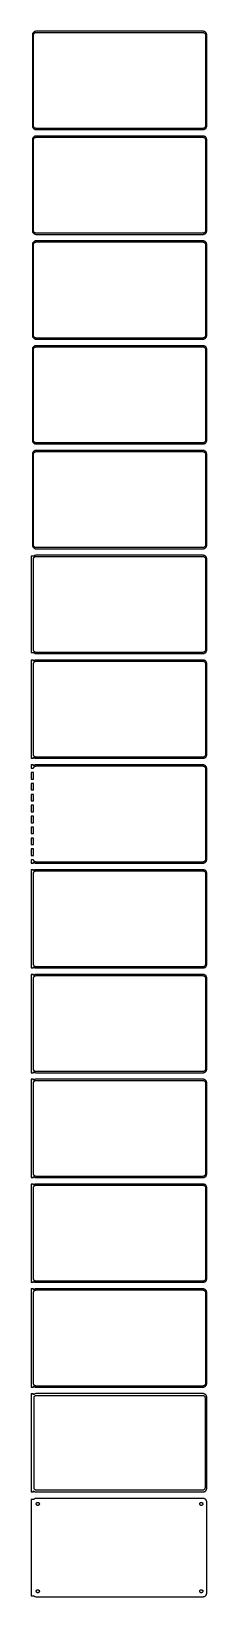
# Model space of a CAD drawing. Header units: metres. Extents: x -122 to 120, y 2093 to 4243.
import ezdxf

# ---------------------------------------------------------------- set-up
doc = ezdxf.new("R2010")
doc.units = ezdxf.units.M

msp = doc.modelspace()

# ---------------------------------------------------------------- linework, layer by layer
for p, q in [((-119.961, 4239.13), (-120, 4238.5)), ((-120, 4238.5), (-120, 4113.5)), ((-119.843, 4239.74), (-119.961, 4239.13)), ((-119.649, 4240.34), (-119.843, 4239.74)), ((-119.382, 4240.91), (-119.649, 4240.34)), ((-119.045, 4241.44), (-119.382, 4240.91)), ((-118.645, 4241.92), (-119.045, 4241.44)), ((-118.187, 4242.35), (-118.645, 4241.92)), ((-118.5, 4238), (-118.468, 4238.5)), ((-118.5, 4114), (-118.5, 4238)), ((-118.468, 4238.5), (-118.374, 4238.99)), ((-118.374, 4238.99), (-118.219, 4239.47)), ((-118.219, 4239.47), (-118.005, 4239.93)), ((-117.679, 4242.72), (-118.187, 4242.35)), ((-118.005, 4239.93), (-117.736, 4240.35)), ((-117.736, 4240.35), (-117.416, 4240.74)), ((-117.129, 4243.02), (-117.679, 4242.72)), ((-117.416, 4240.74), (-117.05, 4241.08)), ((-116.545, 4243.26), (-117.129, 4243.02)), ((-117.05, 4241.08), (-116.643, 4241.38)), ((-116.643, 4241.38), (-116.203, 4241.62)), ((-115.937, 4243.41), (-116.545, 4243.26)), ((-116.203, 4241.62), (-115.736, 4241.8)), ((-115.314, 4243.49), (-115.937, 4243.41)), ((-115.736, 4241.8), (-115.25, 4241.93)), ((115.314, 4243.49), (-115.314, 4243.49)), ((-115.25, 4241.93), (-114.751, 4241.99)), ((-114.751, 4241.99), (114.751, 4241.99)), ((114.751, 4241.99), (115.25, 4241.93)), ((115.25, 4241.93), (115.736, 4241.8)), ((115.937, 4243.41), (115.314, 4243.49)), ((115.736, 4241.8), (116.203, 4241.62)), ((116.545, 4243.26), (115.937, 4243.41)), ((116.203, 4241.62), (116.643, 4241.38)), ((117.129, 4243.02), (116.545, 4243.26)), ((116.643, 4241.38), (117.05, 4241.08)), ((117.05, 4241.08), (117.416, 4240.74)), ((117.679, 4242.72), (117.129, 4243.02)), ((117.416, 4240.74), (117.736, 4240.35)), ((118.187, 4242.35), (117.679, 4242.72)), ((117.736, 4240.35), (118.005, 4239.93)), ((118.005, 4239.93), (118.219, 4239.47)), ((118.645, 4241.92), (118.187, 4242.35)), ((118.219, 4239.47), (118.374, 4238.99)), ((118.374, 4238.99), (118.468, 4238.5)), ((118.468, 4238.5), (118.5, 4238)), ((118.5, 4238), (118.5, 4114)), ((119.045, 4241.44), (118.645, 4241.92)), ((119.382, 4240.91), (119.045, 4241.44)), ((119.649, 4240.34), (119.382, 4240.91)), ((119.843, 4239.74), (119.649, 4240.34)), ((119.961, 4239.13), (119.843, 4239.74)), ((120, 4238.5), (119.961, 4239.13)), ((120, 4113.5), (120, 4238.5)), ((-120, 4113.5), (-119.961, 4112.87)), ((-119.961, 4112.87), (-119.843, 4112.26)), ((-119.843, 4112.26), (-119.649, 4111.66)), ((-119.649, 4111.66), (-119.382, 4111.09)), ((-119.382, 4111.09), (-119.045, 4110.56)), ((-119.045, 4110.56), (-118.645, 4110.08)), ((-118.645, 4110.08), (-118.187, 4109.65)), ((-118.468, 4113.5), (-118.5, 4114)), ((-118.374, 4113.01), (-118.468, 4113.5)), ((-118.219, 4112.53), (-118.374, 4113.01)), ((-118.005, 4112.07), (-118.219, 4112.53)), ((-118.187, 4109.65), (-117.679, 4109.28)), ((-117.736, 4111.65), (-118.005, 4112.07)), ((-117.416, 4111.26), (-117.736, 4111.65)), ((-117.679, 4109.28), (-117.129, 4108.98)), ((-117.05, 4110.92), (-117.416, 4111.26)), ((-117.129, 4108.98), (-116.545, 4108.74)), ((-116.643, 4110.62), (-117.05, 4110.92)), ((-116.203, 4110.38), (-116.643, 4110.62)), ((-116.545, 4108.74), (-115.937, 4108.59)), ((-115.736, 4110.2), (-116.203, 4110.38)), ((-115.937, 4108.59), (-115.314, 4108.51)), ((-115.25, 4110.07), (-115.736, 4110.2)), ((-115.314, 4108.51), (115.314, 4108.51)), ((-114.751, 4110.01), (-115.25, 4110.07)), ((114.751, 4110.01), (-114.751, 4110.01)), ((115.25, 4110.07), (114.751, 4110.01)), ((115.736, 4110.2), (115.25, 4110.07)), ((115.314, 4108.51), (115.937, 4108.59)), ((116.203, 4110.38), (115.736, 4110.2)), ((115.937, 4108.59), (116.545, 4108.74)), ((116.643, 4110.62), (116.203, 4110.38)), ((116.545, 4108.74), (117.129, 4108.98)), ((117.05, 4110.92), (116.643, 4110.62)), ((117.416, 4111.26), (117.05, 4110.92)), ((117.129, 4108.98), (117.679, 4109.28)), ((117.736, 4111.65), (117.416, 4111.26)), ((117.679, 4109.28), (118.187, 4109.65)), ((118.005, 4112.07), (117.736, 4111.65)), ((118.219, 4112.53), (118.005, 4112.07)), ((118.187, 4109.65), (118.645, 4110.08)), ((118.374, 4113.01), (118.219, 4112.53)), ((118.468, 4113.5), (118.374, 4113.01)), ((118.5, 4114), (118.468, 4113.5)), ((118.645, 4110.08), (119.045, 4110.56)), ((119.045, 4110.56), (119.382, 4111.09)), ((119.382, 4111.09), (119.649, 4111.66)), ((119.649, 4111.66), (119.843, 4112.26)), ((119.843, 4112.26), (119.961, 4112.87)), ((119.961, 4112.87), (120, 4113.5)), ((-119.961, 4095.13), (-120, 4094.5)), ((-120, 4094.5), (-120, 3969.5)), ((-119.843, 4095.74), (-119.961, 4095.13)), ((-119.649, 4096.34), (-119.843, 4095.74)), ((-119.382, 4096.91), (-119.649, 4096.34)), ((-119.045, 4097.44), (-119.382, 4096.91)), ((-118.645, 4097.92), (-119.045, 4097.44)), ((-118.187, 4098.35), (-118.645, 4097.92)), ((-118.5, 4094), (-118.468, 4094.5)), ((-118.5, 3970), (-118.5, 4094)), ((-118.468, 4094.5), (-118.374, 4094.99)), ((-118.374, 4094.99), (-118.219, 4095.47)), ((-118.219, 4095.47), (-118.005, 4095.93)), ((-117.679, 4098.72), (-118.187, 4098.35)), ((-118.005, 4095.93), (-117.736, 4096.35)), ((-117.736, 4096.35), (-117.416, 4096.74)), ((-117.129, 4099.02), (-117.679, 4098.72)), ((-117.416, 4096.74), (-117.05, 4097.08)), ((-116.545, 4099.26), (-117.129, 4099.02)), ((-117.05, 4097.08), (-116.643, 4097.38)), ((-116.643, 4097.38), (-116.203, 4097.62)), ((-115.937, 4099.41), (-116.545, 4099.26)), ((-116.203, 4097.62), (-115.736, 4097.8)), ((-115.314, 4099.49), (-115.937, 4099.41)), ((-115.736, 4097.8), (-115.25, 4097.93)), ((115.314, 4099.49), (-115.314, 4099.49)), ((-115.25, 4097.93), (-114.751, 4097.99)), ((-114.751, 4097.99), (114.751, 4097.99)), ((114.751, 4097.99), (115.25, 4097.93)), ((115.25, 4097.93), (115.736, 4097.8)), ((115.937, 4099.41), (115.314, 4099.49)), ((115.736, 4097.8), (116.203, 4097.62)), ((116.545, 4099.26), (115.937, 4099.41)), ((116.203, 4097.62), (116.643, 4097.38)), ((117.129, 4099.02), (116.545, 4099.26)), ((116.643, 4097.38), (117.05, 4097.08)), ((117.05, 4097.08), (117.416, 4096.74)), ((117.679, 4098.72), (117.129, 4099.02)), ((117.416, 4096.74), (117.736, 4096.35)), ((118.187, 4098.35), (117.679, 4098.72)), ((117.736, 4096.35), (118.005, 4095.93)), ((118.005, 4095.93), (118.219, 4095.47)), ((118.645, 4097.92), (118.187, 4098.35)), ((118.219, 4095.47), (118.374, 4094.99)), ((118.374, 4094.99), (118.468, 4094.5)), ((118.468, 4094.5), (118.5, 4094)), ((118.5, 4094), (118.5, 3970)), ((119.045, 4097.44), (118.645, 4097.92)), ((119.382, 4096.91), (119.045, 4097.44)), ((119.649, 4096.34), (119.382, 4096.91)), ((119.843, 4095.74), (119.649, 4096.34)), ((119.961, 4095.13), (119.843, 4095.74)), ((120, 4094.5), (119.961, 4095.13)), ((120, 3969.5), (120, 4094.5)), ((-120, 3969.5), (-119.961, 3968.87)), ((-119.961, 3968.87), (-119.843, 3968.26)), ((-119.843, 3968.26), (-119.649, 3967.66)), ((-119.649, 3967.66), (-119.382, 3967.09)), ((-119.382, 3967.09), (-119.045, 3966.56)), ((-119.045, 3966.56), (-118.645, 3966.08)), ((-118.645, 3966.08), (-118.187, 3965.65)), ((-118.468, 3969.5), (-118.5, 3970)), ((-118.374, 3969.01), (-118.468, 3969.5)), ((-118.219, 3968.53), (-118.374, 3969.01)), ((-118.005, 3968.07), (-118.219, 3968.53)), ((-118.187, 3965.65), (-117.679, 3965.28)), ((-117.736, 3967.65), (-118.005, 3968.07)), ((-117.416, 3967.26), (-117.736, 3967.65)), ((-117.679, 3965.28), (-117.129, 3964.98)), ((-117.05, 3966.92), (-117.416, 3967.26)), ((-117.129, 3964.98), (-116.545, 3964.74)), ((-116.643, 3966.62), (-117.05, 3966.92)), ((-116.203, 3966.38), (-116.643, 3966.62)), ((-116.545, 3964.74), (-115.937, 3964.59)), ((-115.736, 3966.2), (-116.203, 3966.38)), ((-115.937, 3964.59), (-115.314, 3964.51)), ((-115.25, 3966.07), (-115.736, 3966.2)), ((-115.314, 3964.51), (115.314, 3964.51)), ((-114.751, 3966.01), (-115.25, 3966.07)), ((114.751, 3966.01), (-114.751, 3966.01)), ((115.25, 3966.07), (114.751, 3966.01)), ((115.736, 3966.2), (115.25, 3966.07)), ((115.314, 3964.51), (115.937, 3964.59)), ((116.203, 3966.38), (115.736, 3966.2)), ((115.937, 3964.59), (116.545, 3964.74)), ((116.643, 3966.62), (116.203, 3966.38)), ((116.545, 3964.74), (117.129, 3964.98)), ((117.05, 3966.92), (116.643, 3966.62)), ((117.416, 3967.26), (117.05, 3966.92)), ((117.129, 3964.98), (117.679, 3965.28)), ((117.736, 3967.65), (117.416, 3967.26)), ((117.679, 3965.28), (118.187, 3965.65)), ((118.005, 3968.07), (117.736, 3967.65)), ((118.219, 3968.53), (118.005, 3968.07)), ((118.187, 3965.65), (118.645, 3966.08)), ((118.374, 3969.01), (118.219, 3968.53)), ((118.468, 3969.5), (118.374, 3969.01)), ((118.5, 3970), (118.468, 3969.5)), ((118.645, 3966.08), (119.045, 3966.56)), ((119.045, 3966.56), (119.382, 3967.09)), ((119.382, 3967.09), (119.649, 3967.66)), ((119.649, 3967.66), (119.843, 3968.26)), ((119.843, 3968.26), (119.961, 3968.87)), ((119.961, 3968.87), (120, 3969.5)), ((-119.961, 3951.13), (-120, 3950.5)), ((-120, 3950.5), (-120, 3825.5)), ((-119.843, 3951.74), (-119.961, 3951.13)), ((-119.649, 3952.34), (-119.843, 3951.74)), ((-119.382, 3952.91), (-119.649, 3952.34)), ((-119.045, 3953.44), (-119.382, 3952.91)), ((-118.645, 3953.92), (-119.045, 3953.44)), ((-118.187, 3954.35), (-118.645, 3953.92)), ((-118.5, 3950), (-118.468, 3950.5)), ((-118.5, 3826), (-118.5, 3950)), ((-118.468, 3950.5), (-118.374, 3950.99)), ((-118.374, 3950.99), (-118.219, 3951.47)), ((-118.219, 3951.47), (-118.005, 3951.93)), ((-117.679, 3954.72), (-118.187, 3954.35)), ((-118.005, 3951.93), (-117.736, 3952.35)), ((-117.736, 3952.35), (-117.416, 3952.74)), ((-117.129, 3955.02), (-117.679, 3954.72)), ((-117.416, 3952.74), (-117.05, 3953.08)), ((-116.545, 3955.26), (-117.129, 3955.02)), ((-117.05, 3953.08), (-116.643, 3953.38)), ((-116.643, 3953.38), (-116.203, 3953.62)), ((-115.937, 3955.41), (-116.545, 3955.26)), ((-116.203, 3953.62), (-115.736, 3953.8)), ((-115.314, 3955.49), (-115.937, 3955.41)), ((-115.736, 3953.8), (-115.25, 3953.93)), ((115.314, 3955.49), (-115.314, 3955.49)), ((-115.25, 3953.93), (-114.751, 3953.99)), ((-114.751, 3953.99), (114.751, 3953.99)), ((114.751, 3953.99), (115.25, 3953.93)), ((115.25, 3953.93), (115.736, 3953.8)), ((115.937, 3955.41), (115.314, 3955.49)), ((115.736, 3953.8), (116.203, 3953.62)), ((116.545, 3955.26), (115.937, 3955.41)), ((116.203, 3953.62), (116.643, 3953.38)), ((117.129, 3955.02), (116.545, 3955.26)), ((116.643, 3953.38), (117.05, 3953.08)), ((117.05, 3953.08), (117.416, 3952.74)), ((117.679, 3954.72), (117.129, 3955.02)), ((117.416, 3952.74), (117.736, 3952.35)), ((118.187, 3954.35), (117.679, 3954.72)), ((117.736, 3952.35), (118.005, 3951.93)), ((118.005, 3951.93), (118.219, 3951.47)), ((118.645, 3953.92), (118.187, 3954.35)), ((118.219, 3951.47), (118.374, 3950.99)), ((118.374, 3950.99), (118.468, 3950.5)), ((118.468, 3950.5), (118.5, 3950)), ((118.5, 3950), (118.5, 3826)), ((119.045, 3953.44), (118.645, 3953.92)), ((119.382, 3952.91), (119.045, 3953.44)), ((119.649, 3952.34), (119.382, 3952.91)), ((119.843, 3951.74), (119.649, 3952.34)), ((119.961, 3951.13), (119.843, 3951.74)), ((120, 3950.5), (119.961, 3951.13)), ((120, 3825.5), (120, 3950.5)), ((-120, 3825.5), (-119.961, 3824.87)), ((-119.961, 3824.87), (-119.843, 3824.26)), ((-119.843, 3807.74), (-119.961, 3807.13)), ((-119.843, 3824.26), (-119.649, 3823.66)), ((-119.649, 3808.34), (-119.843, 3807.74)), ((-119.649, 3823.66), (-119.382, 3823.09)), ((-119.382, 3808.91), (-119.649, 3808.34)), ((-119.382, 3823.09), (-119.045, 3822.56)), ((-119.045, 3809.44), (-119.382, 3808.91)), ((-119.045, 3822.56), (-118.645, 3822.08)), ((-118.645, 3809.92), (-119.045, 3809.44)), ((-118.645, 3822.08), (-118.187, 3821.65)), ((-118.187, 3810.35), (-118.645, 3809.92)), ((-118.468, 3825.5), (-118.5, 3826)), ((-118.374, 3825.01), (-118.468, 3825.5)), ((-118.219, 3824.53), (-118.374, 3825.01)), ((-118.374, 3806.99), (-118.219, 3807.47)), ((-118.005, 3824.07), (-118.219, 3824.53)), ((-118.219, 3807.47), (-118.005, 3807.93)), ((-118.187, 3821.65), (-117.679, 3821.28)), ((-117.679, 3810.72), (-118.187, 3810.35)), ((-117.736, 3823.65), (-118.005, 3824.07)), ((-118.005, 3807.93), (-117.736, 3808.35)), ((-117.416, 3823.26), (-117.736, 3823.65)), ((-117.736, 3808.35), (-117.416, 3808.74)), ((-117.679, 3821.28), (-117.129, 3820.98)), ((-117.129, 3811.02), (-117.679, 3810.72)), ((-117.05, 3822.92), (-117.416, 3823.26)), ((-117.416, 3808.74), (-117.05, 3809.08)), ((-117.129, 3820.98), (-116.545, 3820.74)), ((-116.545, 3811.26), (-117.129, 3811.02)), ((-116.643, 3822.62), (-117.05, 3822.92)), ((-117.05, 3809.08), (-116.643, 3809.38)), ((-116.203, 3822.38), (-116.643, 3822.62)), ((-116.643, 3809.38), (-116.203, 3809.62)), ((-116.545, 3820.74), (-115.937, 3820.59)), ((-115.937, 3811.41), (-116.545, 3811.26)), ((-115.736, 3822.2), (-116.203, 3822.38)), ((-116.203, 3809.62), (-115.736, 3809.8)), ((-115.937, 3820.59), (-115.314, 3820.51)), ((-115.314, 3811.49), (-115.937, 3811.41)), ((-115.25, 3822.07), (-115.736, 3822.2)), ((-115.736, 3809.8), (-115.25, 3809.93)), ((-115.314, 3820.51), (115.314, 3820.51)), ((115.314, 3811.49), (-115.314, 3811.49)), ((-114.751, 3822.01), (-115.25, 3822.07)), ((-115.25, 3809.93), (-114.751, 3809.99)), ((114.751, 3822.01), (-114.751, 3822.01)), ((-114.751, 3809.99), (114.751, 3809.99)), ((115.25, 3822.07), (114.751, 3822.01)), ((114.751, 3809.99), (115.25, 3809.93)), ((115.736, 3822.2), (115.25, 3822.07)), ((115.25, 3809.93), (115.736, 3809.8)), ((115.314, 3820.51), (115.937, 3820.59)), ((115.937, 3811.41), (115.314, 3811.49)), ((116.203, 3822.38), (115.736, 3822.2)), ((115.736, 3809.8), (116.203, 3809.62)), ((115.937, 3820.59), (116.545, 3820.74)), ((116.545, 3811.26), (115.937, 3811.41)), ((116.643, 3822.62), (116.203, 3822.38)), ((116.203, 3809.62), (116.643, 3809.38)), ((116.545, 3820.74), (117.129, 3820.98)), ((117.129, 3811.02), (116.545, 3811.26)), ((117.05, 3822.92), (116.643, 3822.62)), ((116.643, 3809.38), (117.05, 3809.08)), ((117.416, 3823.26), (117.05, 3822.92)), ((117.05, 3809.08), (117.416, 3808.74)), ((117.129, 3820.98), (117.679, 3821.28)), ((117.679, 3810.72), (117.129, 3811.02)), ((117.736, 3823.65), (117.416, 3823.26)), ((117.416, 3808.74), (117.736, 3808.35)), ((117.679, 3821.28), (118.187, 3821.65)), ((118.187, 3810.35), (117.679, 3810.72)), ((118.005, 3824.07), (117.736, 3823.65)), ((117.736, 3808.35), (118.005, 3807.93)), ((118.219, 3824.53), (118.005, 3824.07)), ((118.005, 3807.93), (118.219, 3807.47)), ((118.187, 3821.65), (118.645, 3822.08)), ((118.645, 3809.92), (118.187, 3810.35)), ((118.374, 3825.01), (118.219, 3824.53)), ((118.219, 3807.47), (118.374, 3806.99)), ((118.468, 3825.5), (118.374, 3825.01)), ((118.5, 3826), (118.468, 3825.5)), ((118.645, 3822.08), (119.045, 3822.56)), ((119.045, 3809.44), (118.645, 3809.92)), ((119.045, 3822.56), (119.382, 3823.09)), ((119.382, 3808.91), (119.045, 3809.44)), ((119.382, 3823.09), (119.649, 3823.66)), ((119.649, 3808.34), (119.382, 3808.91)), ((119.649, 3823.66), (119.843, 3824.26)), ((119.843, 3807.74), (119.649, 3808.34)), ((119.843, 3824.26), (119.961, 3824.87)), ((119.961, 3807.13), (119.843, 3807.74)), ((119.961, 3824.87), (120, 3825.5)), ((-119.961, 3807.13), (-120, 3806.5)), ((-120, 3806.5), (-120, 3681.5)), ((-118.5, 3806), (-118.468, 3806.5)), ((-118.5, 3682), (-118.5, 3806)), ((-118.468, 3806.5), (-118.374, 3806.99)), ((118.374, 3806.99), (118.468, 3806.5)), ((118.468, 3806.5), (118.5, 3806)), ((118.5, 3806), (118.5, 3682)), ((120, 3806.5), (119.961, 3807.13)), ((120, 3681.5), (120, 3806.5)), ((-120, 3681.5), (-119.961, 3680.87)), ((-119.961, 3680.87), (-119.843, 3680.26)), ((-119.843, 3680.26), (-119.649, 3679.66)), ((-119.649, 3679.66), (-119.382, 3679.09)), ((-119.382, 3679.09), (-119.045, 3678.56)), ((-119.045, 3678.56), (-118.645, 3678.08)), ((-118.468, 3681.5), (-118.5, 3682)), ((-118.374, 3681.01), (-118.468, 3681.5)), ((-118.219, 3680.53), (-118.374, 3681.01)), ((-118.005, 3680.07), (-118.219, 3680.53)), ((-117.736, 3679.65), (-118.005, 3680.07)), ((-117.416, 3679.26), (-117.736, 3679.65)), ((-117.05, 3678.92), (-117.416, 3679.26)), ((-116.643, 3678.62), (-117.05, 3678.92)), ((-116.203, 3678.38), (-116.643, 3678.62)), ((-115.736, 3678.2), (-116.203, 3678.38)), ((-115.25, 3678.07), (-115.736, 3678.2)), ((115.736, 3678.2), (115.25, 3678.07)), ((116.203, 3678.38), (115.736, 3678.2)), ((116.643, 3678.62), (116.203, 3678.38)), ((117.05, 3678.92), (116.643, 3678.62)), ((117.416, 3679.26), (117.05, 3678.92)), ((117.736, 3679.65), (117.416, 3679.26)), ((118.005, 3680.07), (117.736, 3679.65)), ((118.219, 3680.53), (118.005, 3680.07)), ((118.374, 3681.01), (118.219, 3680.53)), ((118.468, 3681.5), (118.374, 3681.01)), ((118.5, 3682), (118.468, 3681.5)), ((118.645, 3678.08), (119.045, 3678.56)), ((119.045, 3678.56), (119.382, 3679.09)), ((119.382, 3679.09), (119.649, 3679.66)), ((119.649, 3679.66), (119.843, 3680.26)), ((119.843, 3680.26), (119.961, 3680.87)), ((119.961, 3680.87), (120, 3681.5)), ((-119.961, 3663.13), (-120, 3662.5)), ((-120, 3662.5), (-120, 3537.5)), ((-119.843, 3663.74), (-119.961, 3663.13)), ((-119.649, 3664.34), (-119.843, 3663.74)), ((-119.382, 3664.91), (-119.649, 3664.34)), ((-119.045, 3665.44), (-119.382, 3664.91)), ((-118.645, 3665.92), (-119.045, 3665.44)), ((-118.645, 3678.08), (-118.187, 3677.65)), ((-118.187, 3666.35), (-118.645, 3665.92)), ((-118.5, 3662), (-118.468, 3662.5)), ((-118.5, 3538), (-118.5, 3662)), ((-118.468, 3662.5), (-118.374, 3662.99)), ((-118.374, 3662.99), (-118.219, 3663.47)), ((-118.219, 3663.47), (-118.005, 3663.93)), ((-118.187, 3677.65), (-117.679, 3677.28)), ((-117.679, 3666.72), (-118.187, 3666.35)), ((-118.005, 3663.93), (-117.736, 3664.35)), ((-117.736, 3664.35), (-117.416, 3664.74)), ((-117.679, 3677.28), (-117.129, 3676.98)), ((-117.129, 3667.02), (-117.679, 3666.72)), ((-117.416, 3664.74), (-117.05, 3665.08)), ((-117.129, 3676.98), (-116.545, 3676.74)), ((-116.545, 3667.26), (-117.129, 3667.02)), ((-117.05, 3665.08), (-116.643, 3665.38)), ((-116.643, 3665.38), (-116.203, 3665.62)), ((-116.545, 3676.74), (-115.937, 3676.59)), ((-115.937, 3667.41), (-116.545, 3667.26)), ((-116.203, 3665.62), (-115.736, 3665.8)), ((-115.937, 3676.59), (-115.314, 3676.51)), ((-115.314, 3667.49), (-115.937, 3667.41)), ((-115.736, 3665.8), (-115.25, 3665.93)), ((-115.314, 3676.51), (115.314, 3676.51)), ((115.314, 3667.49), (-115.314, 3667.49)), ((-114.751, 3678.01), (-115.25, 3678.07)), ((-115.25, 3665.93), (-114.751, 3665.99)), ((114.751, 3678.01), (-114.751, 3678.01)), ((-114.751, 3665.99), (114.751, 3665.99)), ((115.25, 3678.07), (114.751, 3678.01)), ((114.751, 3665.99), (115.25, 3665.93)), ((115.25, 3665.93), (115.736, 3665.8)), ((115.314, 3676.51), (115.937, 3676.59)), ((115.937, 3667.41), (115.314, 3667.49)), ((115.736, 3665.8), (116.203, 3665.62)), ((115.937, 3676.59), (116.545, 3676.74)), ((116.545, 3667.26), (115.937, 3667.41)), ((116.203, 3665.62), (116.643, 3665.38)), ((116.545, 3676.74), (117.129, 3676.98)), ((117.129, 3667.02), (116.545, 3667.26)), ((116.643, 3665.38), (117.05, 3665.08)), ((117.05, 3665.08), (117.416, 3664.74)), ((117.129, 3676.98), (117.679, 3677.28)), ((117.679, 3666.72), (117.129, 3667.02)), ((117.416, 3664.74), (117.736, 3664.35)), ((117.679, 3677.28), (118.187, 3677.65)), ((118.187, 3666.35), (117.679, 3666.72)), ((117.736, 3664.35), (118.005, 3663.93)), ((118.005, 3663.93), (118.219, 3663.47)), ((118.187, 3677.65), (118.645, 3678.08)), ((118.645, 3665.92), (118.187, 3666.35)), ((118.219, 3663.47), (118.374, 3662.99)), ((118.374, 3662.99), (118.468, 3662.5)), ((118.468, 3662.5), (118.5, 3662)), ((118.5, 3662), (118.5, 3538)), ((119.045, 3665.44), (118.645, 3665.92)), ((119.382, 3664.91), (119.045, 3665.44)), ((119.649, 3664.34), (119.382, 3664.91)), ((119.843, 3663.74), (119.649, 3664.34)), ((119.961, 3663.13), (119.843, 3663.74)), ((120, 3662.5), (119.961, 3663.13)), ((120, 3537.5), (120, 3662.5)), ((-120, 3537.5), (-119.961, 3536.87)), ((-119.961, 3536.87), (-119.843, 3536.26)), ((-119.843, 3536.26), (-119.649, 3535.66)), ((-119.649, 3535.66), (-119.382, 3535.09)), ((-119.382, 3535.09), (-119.045, 3534.56)), ((-119.045, 3534.56), (-118.645, 3534.08)), ((-118.645, 3534.08), (-118.187, 3533.65)), ((-118.468, 3537.5), (-118.5, 3538)), ((-118.374, 3537.01), (-118.468, 3537.5)), ((-118.219, 3536.53), (-118.374, 3537.01)), ((-118.005, 3536.07), (-118.219, 3536.53)), ((-118.187, 3533.65), (-117.679, 3533.28)), ((-117.736, 3535.65), (-118.005, 3536.07)), ((-117.416, 3535.26), (-117.736, 3535.65)), ((-117.679, 3533.28), (-117.129, 3532.98)), ((-117.05, 3534.92), (-117.416, 3535.26)), ((-117.129, 3532.98), (-116.545, 3532.74)), ((-116.643, 3534.62), (-117.05, 3534.92)), ((-116.203, 3534.38), (-116.643, 3534.62)), ((-116.545, 3532.74), (-115.937, 3532.59)), ((-115.736, 3534.2), (-116.203, 3534.38)), ((-115.937, 3532.59), (-115.314, 3532.51)), ((-115.25, 3534.07), (-115.736, 3534.2)), ((-115.314, 3532.51), (115.314, 3532.51)), ((-114.751, 3534.01), (-115.25, 3534.07)), ((114.751, 3534.01), (-114.751, 3534.01)), ((115.25, 3534.07), (114.751, 3534.01)), ((115.736, 3534.2), (115.25, 3534.07)), ((115.314, 3532.51), (115.937, 3532.59)), ((116.203, 3534.38), (115.736, 3534.2)), ((115.937, 3532.59), (116.545, 3532.74)), ((116.643, 3534.62), (116.203, 3534.38)), ((116.545, 3532.74), (117.129, 3532.98)), ((117.05, 3534.92), (116.643, 3534.62)), ((117.416, 3535.26), (117.05, 3534.92)), ((117.129, 3532.98), (117.679, 3533.28)), ((117.736, 3535.65), (117.416, 3535.26)), ((117.679, 3533.28), (118.187, 3533.65)), ((118.005, 3536.07), (117.736, 3535.65)), ((118.219, 3536.53), (118.005, 3536.07)), ((118.187, 3533.65), (118.645, 3534.08)), ((118.374, 3537.01), (118.219, 3536.53)), ((118.468, 3537.5), (118.374, 3537.01)), ((118.5, 3538), (118.468, 3537.5)), ((118.645, 3534.08), (119.045, 3534.56)), ((119.045, 3534.56), (119.382, 3535.09)), ((119.382, 3535.09), (119.649, 3535.66)), ((119.649, 3535.66), (119.843, 3536.26)), ((119.843, 3536.26), (119.961, 3536.87)), ((119.961, 3536.87), (120, 3537.5)), ((-118.5, 3522.06), (-121.5, 3522.06)), ((-121.5, 3522.06), (-121.5, 3389.94)), ((-118.187, 3522.35), (-118.5, 3522.06)), ((-118.5, 3518), (-118.468, 3518.5)), ((-118.5, 3394), (-118.5, 3518)), ((-118.468, 3518.5), (-118.374, 3518.99)), ((-118.374, 3518.99), (-118.219, 3519.47)), ((-118.219, 3519.47), (-118.005, 3519.93)), ((-117.679, 3522.72), (-118.187, 3522.35)), ((-118.005, 3519.93), (-117.736, 3520.35)), ((-117.736, 3520.35), (-117.416, 3520.74)), ((-117.129, 3523.02), (-117.679, 3522.72)), ((-117.416, 3520.74), (-117.05, 3521.08)), ((-116.545, 3523.26), (-117.129, 3523.02)), ((-117.05, 3521.08), (-116.643, 3521.38)), ((-116.643, 3521.38), (-116.203, 3521.62)), ((-115.937, 3523.41), (-116.545, 3523.26)), ((-116.203, 3521.62), (-115.736, 3521.8)), ((-115.314, 3523.49), (-115.937, 3523.41)), ((-115.736, 3521.8), (-115.25, 3521.93)), ((115.314, 3523.49), (-115.314, 3523.49)), ((-115.25, 3521.93), (-114.751, 3521.99)), ((-114.751, 3521.99), (114.751, 3521.99)), ((114.751, 3521.99), (115.25, 3521.93)), ((115.25, 3521.93), (115.736, 3521.8)), ((115.937, 3523.41), (115.314, 3523.49)), ((115.736, 3521.8), (116.203, 3521.62)), ((116.545, 3523.26), (115.937, 3523.41)), ((116.203, 3521.62), (116.643, 3521.38)), ((117.129, 3523.02), (116.545, 3523.26)), ((116.643, 3521.38), (117.05, 3521.08)), ((117.05, 3521.08), (117.416, 3520.74)), ((117.679, 3522.72), (117.129, 3523.02)), ((117.416, 3520.74), (117.736, 3520.35)), ((118.187, 3522.35), (117.679, 3522.72)), ((117.736, 3520.35), (118.005, 3519.93)), ((118.005, 3519.93), (118.219, 3519.47)), ((118.645, 3521.92), (118.187, 3522.35)), ((118.219, 3519.47), (118.374, 3518.99)), ((118.374, 3518.99), (118.468, 3518.5)), ((118.468, 3518.5), (118.5, 3518)), ((118.5, 3518), (118.5, 3394)), ((119.045, 3521.44), (118.645, 3521.92)), ((119.382, 3520.91), (119.045, 3521.44)), ((119.649, 3520.34), (119.382, 3520.91)), ((119.843, 3519.74), (119.649, 3520.34)), ((119.961, 3519.13), (119.843, 3519.74)), ((120, 3518.5), (119.961, 3519.13)), ((120, 3393.5), (120, 3518.5)), ((-121.5, 3389.94), (-118.5, 3389.94)), ((-118.5, 3379.47), (-121.5, 3379.47)), ((-121.5, 3379.47), (-121.5, 3244.53)), ((-118.468, 3393.5), (-118.5, 3394)), ((-118.5, 3389.94), (-118.187, 3389.65)), ((-118.5, 3378.06), (-118.5, 3379.47)), ((-118.187, 3378.35), (-118.5, 3378.06)), ((-118.374, 3393.01), (-118.468, 3393.5)), ((-118.219, 3392.53), (-118.374, 3393.01)), ((-118.005, 3392.07), (-118.219, 3392.53)), ((-118.187, 3389.65), (-117.679, 3389.28)), ((-117.679, 3378.72), (-118.187, 3378.35)), ((-117.736, 3391.65), (-118.005, 3392.07)), ((-117.416, 3391.26), (-117.736, 3391.65)), ((-117.679, 3389.28), (-117.129, 3388.98)), ((-117.129, 3379.02), (-117.679, 3378.72)), ((-117.05, 3390.92), (-117.416, 3391.26)), ((-117.416, 3376.74), (-117.05, 3377.08)), ((-117.129, 3388.98), (-116.545, 3388.74)), ((-116.545, 3379.26), (-117.129, 3379.02)), ((-116.643, 3390.62), (-117.05, 3390.92)), ((-117.05, 3377.08), (-116.643, 3377.38)), ((-116.203, 3390.38), (-116.643, 3390.62)), ((-116.643, 3377.38), (-116.203, 3377.62)), ((-116.545, 3388.74), (-115.937, 3388.59)), ((-115.937, 3379.41), (-116.545, 3379.26)), ((-115.736, 3390.2), (-116.203, 3390.38)), ((-116.203, 3377.62), (-115.736, 3377.8)), ((-115.937, 3388.59), (-115.314, 3388.51)), ((-115.314, 3379.49), (-115.937, 3379.41)), ((-115.25, 3390.07), (-115.736, 3390.2)), ((-115.736, 3377.8), (-115.25, 3377.93)), ((-115.314, 3388.51), (115.314, 3388.51)), ((115.314, 3379.49), (-115.314, 3379.49)), ((-114.751, 3390.01), (-115.25, 3390.07)), ((-115.25, 3377.93), (-114.751, 3377.99)), ((114.751, 3390.01), (-114.751, 3390.01)), ((-114.751, 3377.99), (114.751, 3377.99)), ((115.25, 3390.07), (114.751, 3390.01)), ((114.751, 3377.99), (115.25, 3377.93)), ((115.736, 3390.2), (115.25, 3390.07)), ((115.25, 3377.93), (115.736, 3377.8)), ((115.314, 3388.51), (115.937, 3388.59)), ((115.937, 3379.41), (115.314, 3379.49)), ((116.203, 3390.38), (115.736, 3390.2)), ((115.736, 3377.8), (116.203, 3377.62)), ((115.937, 3388.59), (116.545, 3388.74)), ((116.545, 3379.26), (115.937, 3379.41)), ((116.643, 3390.62), (116.203, 3390.38)), ((116.203, 3377.62), (116.643, 3377.38)), ((116.545, 3388.74), (117.129, 3388.98)), ((117.129, 3379.02), (116.545, 3379.26)), ((117.05, 3390.92), (116.643, 3390.62)), ((116.643, 3377.38), (117.05, 3377.08)), ((117.416, 3391.26), (117.05, 3390.92)), ((117.05, 3377.08), (117.416, 3376.74)), ((117.129, 3388.98), (117.679, 3389.28)), ((117.679, 3378.72), (117.129, 3379.02)), ((117.736, 3391.65), (117.416, 3391.26)), ((117.679, 3389.28), (118.187, 3389.65)), ((118.187, 3378.35), (117.679, 3378.72)), ((118.005, 3392.07), (117.736, 3391.65)), ((118.219, 3392.53), (118.005, 3392.07)), ((118.187, 3389.65), (118.645, 3390.08)), ((118.645, 3377.92), (118.187, 3378.35)), ((118.374, 3393.01), (118.219, 3392.53)), ((118.468, 3393.5), (118.374, 3393.01)), ((118.5, 3394), (118.468, 3393.5)), ((118.645, 3390.08), (119.045, 3390.56)), ((119.045, 3377.44), (118.645, 3377.92)), ((119.045, 3390.56), (119.382, 3391.09)), ((119.382, 3376.91), (119.045, 3377.44)), ((119.382, 3391.09), (119.649, 3391.66)), ((119.649, 3391.66), (119.843, 3392.26)), ((119.843, 3392.26), (119.961, 3392.87)), ((119.961, 3392.87), (120, 3393.5)), ((-118.5, 3374), (-118.468, 3374.5)), ((-118.5, 3250), (-118.5, 3374)), ((-118.468, 3374.5), (-118.374, 3374.99)), ((-118.374, 3374.99), (-118.219, 3375.47)), ((-118.219, 3375.47), (-118.005, 3375.93)), ((-118.005, 3375.93), (-117.736, 3376.35)), ((-117.736, 3376.35), (-117.416, 3376.74)), ((117.416, 3376.74), (117.736, 3376.35)), ((117.736, 3376.35), (118.005, 3375.93)), ((118.005, 3375.93), (118.219, 3375.47)), ((118.219, 3375.47), (118.374, 3374.99)), ((118.374, 3374.99), (118.468, 3374.5)), ((118.468, 3374.5), (118.5, 3374)), ((118.5, 3374), (118.5, 3250)), ((119.649, 3376.34), (119.382, 3376.91)), ((119.843, 3375.74), (119.649, 3376.34)), ((119.961, 3375.13), (119.843, 3375.74)), ((120, 3374.5), (119.961, 3375.13)), ((120, 3249.5), (120, 3374.5)), ((-118.468, 3249.5), (-118.5, 3250)), ((-118.374, 3249.01), (-118.468, 3249.5)), ((-118.219, 3248.53), (-118.374, 3249.01)), ((-118.005, 3248.07), (-118.219, 3248.53)), ((-117.736, 3247.65), (-118.005, 3248.07)), ((118.005, 3248.07), (117.736, 3247.65)), ((118.219, 3248.53), (118.005, 3248.07)), ((118.374, 3249.01), (118.219, 3248.53)), ((118.468, 3249.5), (118.374, 3249.01)), ((118.5, 3250), (118.468, 3249.5)), ((119.649, 3247.66), (119.843, 3248.26)), ((119.843, 3248.26), (119.961, 3248.87)), ((119.961, 3248.87), (120, 3249.5)), ((-121.5, 3244.53), (-118.5, 3244.53)), ((-118.5, 3235.49), (-121.5, 3235.49)), ((-121.5, 3235.49), (-121.5, 3230.99)), ((-121.5, 3230.99), (-118.374, 3230.99)), ((-118.5, 3244.53), (-118.5, 3245.94)), ((-118.5, 3245.94), (-118.187, 3245.65)), ((-118.5, 3234.06), (-118.5, 3235.49)), ((-118.187, 3234.35), (-118.5, 3234.06)), ((-118.374, 3230.99), (-118.219, 3231.47)), ((-118.374, 3230.99), (-118.374, 3230.99)), ((-118.219, 3231.47), (-118.005, 3231.93)), ((-118.187, 3245.65), (-117.679, 3245.28)), ((-117.679, 3234.72), (-118.187, 3234.35)), ((-118.005, 3231.93), (-117.736, 3232.35)), ((-117.416, 3247.26), (-117.736, 3247.65)), ((-117.736, 3232.35), (-117.416, 3232.74)), ((-117.679, 3245.28), (-117.129, 3244.98)), ((-117.129, 3235.02), (-117.679, 3234.72)), ((-117.05, 3246.92), (-117.416, 3247.26)), ((-117.416, 3232.74), (-117.05, 3233.08)), ((-117.129, 3244.98), (-116.545, 3244.74)), ((-116.545, 3235.26), (-117.129, 3235.02)), ((-116.643, 3246.62), (-117.05, 3246.92)), ((-117.05, 3233.08), (-116.643, 3233.38)), ((-116.203, 3246.38), (-116.643, 3246.62)), ((-116.643, 3233.38), (-116.203, 3233.62)), ((-116.545, 3244.74), (-115.937, 3244.59)), ((-115.937, 3235.41), (-116.545, 3235.26)), ((-115.736, 3246.2), (-116.203, 3246.38)), ((-116.203, 3233.62), (-115.736, 3233.8)), ((-115.937, 3244.59), (-115.314, 3244.51)), ((-115.314, 3235.49), (-115.937, 3235.41)), ((-115.25, 3246.07), (-115.736, 3246.2)), ((-115.736, 3233.8), (-115.25, 3233.93)), ((-115.314, 3244.51), (115.314, 3244.51)), ((115.314, 3235.49), (-115.314, 3235.49)), ((-114.751, 3246.01), (-115.25, 3246.07)), ((-115.25, 3233.93), (-114.751, 3233.99)), ((114.751, 3246.01), (-114.751, 3246.01)), ((-114.751, 3233.99), (114.751, 3233.99)), ((115.25, 3246.07), (114.751, 3246.01)), ((114.751, 3233.99), (115.25, 3233.93)), ((115.736, 3246.2), (115.25, 3246.07)), ((115.25, 3233.93), (115.736, 3233.8)), ((115.314, 3244.51), (115.937, 3244.59)), ((115.937, 3235.41), (115.314, 3235.49)), ((116.203, 3246.38), (115.736, 3246.2)), ((115.736, 3233.8), (116.203, 3233.62)), ((115.937, 3244.59), (116.545, 3244.74)), ((116.545, 3235.26), (115.937, 3235.41)), ((116.643, 3246.62), (116.203, 3246.38)), ((116.203, 3233.62), (116.643, 3233.38)), ((116.545, 3244.74), (117.129, 3244.98)), ((117.129, 3235.02), (116.545, 3235.26)), ((117.05, 3246.92), (116.643, 3246.62)), ((116.643, 3233.38), (117.05, 3233.08)), ((117.416, 3247.26), (117.05, 3246.92)), ((117.05, 3233.08), (117.416, 3232.74)), ((117.129, 3244.98), (117.679, 3245.28)), ((117.679, 3234.72), (117.129, 3235.02)), ((117.736, 3247.65), (117.416, 3247.26)), ((117.416, 3232.74), (117.736, 3232.35)), ((117.679, 3245.28), (118.187, 3245.65)), ((118.187, 3234.35), (117.679, 3234.72)), ((117.736, 3232.35), (118.005, 3231.93)), ((118.005, 3231.93), (118.219, 3231.47)), ((118.187, 3245.65), (118.645, 3246.08)), ((118.645, 3233.92), (118.187, 3234.35)), ((118.219, 3231.47), (118.374, 3230.99)), ((118.374, 3230.99), (118.468, 3230.5)), ((118.468, 3230.5), (118.5, 3230)), ((118.5, 3230), (118.5, 3106)), ((118.645, 3246.08), (119.045, 3246.56)), ((119.045, 3233.44), (118.645, 3233.92)), ((119.045, 3246.56), (119.382, 3247.09)), ((119.382, 3232.91), (119.045, 3233.44)), ((119.382, 3247.09), (119.649, 3247.66)), ((119.649, 3232.34), (119.382, 3232.91)), ((119.843, 3231.74), (119.649, 3232.34)), ((119.961, 3231.13), (119.843, 3231.74)), ((120, 3230.5), (119.961, 3231.13)), ((120, 3105.5), (120, 3230.5)), ((-118.5, 3225.01), (-121.5, 3225.01)), ((-121.5, 3225.01), (-121.5, 3215.99)), ((-121.5, 3215.99), (-118.5, 3215.99)), ((-118.5, 3210.01), (-121.5, 3210.01)), ((-121.5, 3210.01), (-121.5, 3200.99)), ((-118.5, 3215.99), (-118.5, 3225.01)), ((-118.5, 3200.99), (-118.5, 3210.01)), ((-121.5, 3200.99), (-118.5, 3200.99)), ((-118.5, 3195.01), (-121.5, 3195.01)), ((-121.5, 3195.01), (-121.5, 3185.99)), ((-121.5, 3185.99), (-118.5, 3185.99)), ((-118.5, 3185.99), (-118.5, 3195.01)), ((-118.5, 3180.01), (-121.5, 3180.01)), ((-121.5, 3180.01), (-121.5, 3170.99)), ((-121.5, 3170.99), (-118.5, 3170.99)), ((-118.5, 3165.01), (-121.5, 3165.01)), ((-121.5, 3165.01), (-121.5, 3155.99)), ((-118.5, 3170.99), (-118.5, 3180.01)), ((-118.5, 3155.99), (-118.5, 3165.01)), ((-121.5, 3155.99), (-118.5, 3155.99)), ((-118.5, 3150.01), (-121.5, 3150.01)), ((-121.5, 3150.01), (-121.5, 3140.99)), ((-121.5, 3140.99), (-118.5, 3140.99)), ((-118.5, 3140.99), (-118.5, 3150.01)), ((-118.5, 3135.01), (-121.5, 3135.01)), ((-121.5, 3135.01), (-121.5, 3125.99)), ((-121.5, 3125.99), (-118.5, 3125.99)), ((-118.5, 3120.01), (-121.5, 3120.01)), ((-121.5, 3120.01), (-121.5, 3110.99)), ((-118.5, 3125.99), (-118.5, 3135.01)), ((-118.5, 3110.99), (-118.5, 3120.01)), ((-121.5, 3110.99), (-118.5, 3110.99)), ((-118.374, 3105.01), (-121.5, 3105.01)), ((-121.5, 3105.01), (-121.5, 3100.51)), ((-121.5, 3100.51), (-118.5, 3100.51)), ((-118.5, 3101.94), (-118.187, 3101.65)), ((-118.5, 3100.51), (-118.5, 3101.94)), ((-118.219, 3104.53), (-118.374, 3105.01)), ((-118.374, 3105.01), (-118.374, 3105.01)), ((-118.005, 3104.07), (-118.219, 3104.53)), ((-118.187, 3101.65), (-117.679, 3101.28)), ((-117.736, 3103.65), (-118.005, 3104.07)), ((-117.416, 3103.26), (-117.736, 3103.65)), ((-117.679, 3101.28), (-117.129, 3100.98)), ((-117.05, 3102.92), (-117.416, 3103.26)), ((-117.129, 3100.98), (-116.545, 3100.74)), ((-116.643, 3102.62), (-117.05, 3102.92)), ((-116.203, 3102.38), (-116.643, 3102.62)), ((-116.545, 3100.74), (-115.937, 3100.59)), ((-115.736, 3102.2), (-116.203, 3102.38)), ((-115.937, 3100.59), (-115.314, 3100.51)), ((-115.25, 3102.07), (-115.736, 3102.2)), ((-115.314, 3100.51), (115.314, 3100.51)), ((-114.751, 3102.01), (-115.25, 3102.07)), ((114.751, 3102.01), (-114.751, 3102.01)), ((115.25, 3102.07), (114.751, 3102.01)), ((115.736, 3102.2), (115.25, 3102.07)), ((115.314, 3100.51), (115.937, 3100.59)), ((116.203, 3102.38), (115.736, 3102.2)), ((115.937, 3100.59), (116.545, 3100.74)), ((116.643, 3102.62), (116.203, 3102.38)), ((116.545, 3100.74), (117.129, 3100.98)), ((117.05, 3102.92), (116.643, 3102.62)), ((117.416, 3103.26), (117.05, 3102.92)), ((117.129, 3100.98), (117.679, 3101.28)), ((117.736, 3103.65), (117.416, 3103.26)), ((117.679, 3101.28), (118.187, 3101.65)), ((118.005, 3104.07), (117.736, 3103.65)), ((118.219, 3104.53), (118.005, 3104.07)), ((118.187, 3101.65), (118.645, 3102.08)), ((118.374, 3105.01), (118.219, 3104.53)), ((118.468, 3105.5), (118.374, 3105.01)), ((118.5, 3106), (118.468, 3105.5)), ((118.645, 3102.08), (119.045, 3102.56)), ((119.045, 3102.56), (119.382, 3103.09)), ((119.382, 3103.09), (119.649, 3103.66)), ((119.649, 3103.66), (119.843, 3104.26)), ((119.843, 3104.26), (119.961, 3104.87)), ((119.961, 3104.87), (120, 3105.5)), ((-118.5, 3091.49), (-121.5, 3091.49)), ((-121.5, 3091.49), (-121.5, 2956.51)), ((-118.5, 3090.06), (-118.5, 3091.49)), ((-118.187, 3090.35), (-118.5, 3090.06)), ((-118.5, 3086), (-118.468, 3086.5)), ((-118.5, 2962), (-118.5, 3086)), ((-118.468, 3086.5), (-118.374, 3086.99)), ((-118.374, 3086.99), (-118.219, 3087.47)), ((-118.219, 3087.47), (-118.005, 3087.93)), ((-117.679, 3090.72), (-118.187, 3090.35)), ((-118.005, 3087.93), (-117.736, 3088.35)), ((-117.736, 3088.35), (-117.416, 3088.74)), ((-117.129, 3091.02), (-117.679, 3090.72)), ((-117.416, 3088.74), (-117.05, 3089.08)), ((-116.545, 3091.26), (-117.129, 3091.02)), ((-117.05, 3089.08), (-116.643, 3089.38)), ((-116.643, 3089.38), (-116.203, 3089.62)), ((-115.937, 3091.41), (-116.545, 3091.26)), ((-116.203, 3089.62), (-115.736, 3089.8)), ((-115.314, 3091.49), (-115.937, 3091.41)), ((-115.736, 3089.8), (-115.25, 3089.93)), ((115.314, 3091.49), (-115.314, 3091.49)), ((-115.25, 3089.93), (-114.751, 3089.99)), ((-114.751, 3089.99), (114.751, 3089.99)), ((114.751, 3089.99), (115.25, 3089.93)), ((115.25, 3089.93), (115.736, 3089.8)), ((115.937, 3091.41), (115.314, 3091.49)), ((115.736, 3089.8), (116.203, 3089.62)), ((116.545, 3091.26), (115.937, 3091.41)), ((116.203, 3089.62), (116.643, 3089.38)), ((117.129, 3091.02), (116.545, 3091.26)), ((116.643, 3089.38), (117.05, 3089.08)), ((117.05, 3089.08), (117.416, 3088.74)), ((117.679, 3090.72), (117.129, 3091.02)), ((117.416, 3088.74), (117.736, 3088.35)), ((118.187, 3090.35), (117.679, 3090.72)), ((117.736, 3088.35), (118.005, 3087.93)), ((118.005, 3087.93), (118.219, 3087.47)), ((118.645, 3089.92), (118.187, 3090.35)), ((118.219, 3087.47), (118.374, 3086.99)), ((118.374, 3086.99), (118.468, 3086.5)), ((118.468, 3086.5), (118.5, 3086)), ((118.5, 3086), (118.5, 2962)), ((119.045, 3089.44), (118.645, 3089.92)), ((119.382, 3088.91), (119.045, 3089.44)), ((119.649, 3088.34), (119.382, 3088.91)), ((119.843, 3087.74), (119.649, 3088.34)), ((119.961, 3087.13), (119.843, 3087.74)), ((120, 3086.5), (119.961, 3087.13)), ((120, 2961.5), (120, 3086.5)), ((-121.5, 2956.51), (-118.5, 2956.51)), ((-118.5, 2947.49), (-121.5, 2947.49)), ((-121.5, 2947.49), (-121.5, 2812.51)), ((-118.468, 2961.5), (-118.5, 2962)), ((-118.5, 2957.94), (-118.187, 2957.65)), ((-118.5, 2956.51), (-118.5, 2957.94)), ((-118.5, 2946.06), (-118.5, 2947.49)), ((-118.374, 2961.01), (-118.468, 2961.5)), ((-118.219, 2960.53), (-118.374, 2961.01)), ((-118.005, 2960.07), (-118.219, 2960.53)), ((-118.187, 2957.65), (-117.679, 2957.28)), ((-117.736, 2959.65), (-118.005, 2960.07)), ((-117.416, 2959.26), (-117.736, 2959.65)), ((-117.679, 2957.28), (-117.129, 2956.98)), ((-117.129, 2947.02), (-117.679, 2946.72)), ((-117.05, 2958.92), (-117.416, 2959.26)), ((-117.129, 2956.98), (-116.545, 2956.74)), ((-116.545, 2947.26), (-117.129, 2947.02)), ((-116.643, 2958.62), (-117.05, 2958.92)), ((-116.203, 2958.38), (-116.643, 2958.62)), ((-116.545, 2956.74), (-115.937, 2956.59)), ((-115.937, 2947.41), (-116.545, 2947.26)), ((-115.736, 2958.2), (-116.203, 2958.38)), ((-115.937, 2956.59), (-115.314, 2956.51)), ((-115.314, 2947.49), (-115.937, 2947.41)), ((-115.25, 2958.07), (-115.736, 2958.2)), ((-115.314, 2956.51), (115.314, 2956.51)), ((115.314, 2947.49), (-115.314, 2947.49)), ((-114.751, 2958.01), (-115.25, 2958.07)), ((114.751, 2958.01), (-114.751, 2958.01)), ((115.25, 2958.07), (114.751, 2958.01)), ((115.736, 2958.2), (115.25, 2958.07)), ((115.314, 2956.51), (115.937, 2956.59)), ((115.937, 2947.41), (115.314, 2947.49)), ((116.203, 2958.38), (115.736, 2958.2)), ((115.937, 2956.59), (116.545, 2956.74)), ((116.545, 2947.26), (115.937, 2947.41)), ((116.643, 2958.62), (116.203, 2958.38)), ((116.545, 2956.74), (117.129, 2956.98)), ((117.129, 2947.02), (116.545, 2947.26)), ((117.05, 2958.92), (116.643, 2958.62)), ((117.416, 2959.26), (117.05, 2958.92)), ((117.129, 2956.98), (117.679, 2957.28)), ((117.679, 2946.72), (117.129, 2947.02)), ((117.736, 2959.65), (117.416, 2959.26)), ((117.679, 2957.28), (118.187, 2957.65)), ((118.005, 2960.07), (117.736, 2959.65)), ((118.219, 2960.53), (118.005, 2960.07)), ((118.187, 2957.65), (118.645, 2958.08)), ((118.374, 2961.01), (118.219, 2960.53)), ((118.468, 2961.5), (118.374, 2961.01)), ((118.5, 2962), (118.468, 2961.5)), ((118.645, 2958.08), (119.045, 2958.56)), ((119.045, 2958.56), (119.382, 2959.09)), ((119.382, 2959.09), (119.649, 2959.66)), ((119.649, 2959.66), (119.843, 2960.26)), ((119.843, 2960.26), (119.961, 2960.87)), ((119.961, 2960.87), (120, 2961.5)), ((-118.187, 2946.35), (-118.5, 2946.06)), ((-118.5, 2942), (-118.468, 2942.5)), ((-118.5, 2818), (-118.5, 2942)), ((-118.468, 2942.5), (-118.374, 2942.99)), ((-118.374, 2942.99), (-118.219, 2943.47)), ((-118.219, 2943.47), (-118.005, 2943.93)), ((-117.679, 2946.72), (-118.187, 2946.35)), ((-118.005, 2943.93), (-117.736, 2944.35)), ((-117.736, 2944.35), (-117.416, 2944.74)), ((-117.416, 2944.74), (-117.05, 2945.08)), ((-117.05, 2945.08), (-116.643, 2945.38)), ((-116.643, 2945.38), (-116.203, 2945.62)), ((-116.203, 2945.62), (-115.736, 2945.8)), ((-115.736, 2945.8), (-115.25, 2945.93)), ((-115.25, 2945.93), (-114.751, 2945.99)), ((-114.751, 2945.99), (114.751, 2945.99)), ((114.751, 2945.99), (115.25, 2945.93)), ((115.25, 2945.93), (115.736, 2945.8)), ((115.736, 2945.8), (116.203, 2945.62)), ((116.203, 2945.62), (116.643, 2945.38)), ((116.643, 2945.38), (117.05, 2945.08)), ((117.05, 2945.08), (117.416, 2944.74)), ((117.416, 2944.74), (117.736, 2944.35)), ((118.187, 2946.35), (117.679, 2946.72)), ((117.736, 2944.35), (118.005, 2943.93)), ((118.005, 2943.93), (118.219, 2943.47)), ((118.645, 2945.92), (118.187, 2946.35)), ((118.219, 2943.47), (118.374, 2942.99)), ((118.374, 2942.99), (118.468, 2942.5)), ((118.468, 2942.5), (118.5, 2942)), ((118.5, 2942), (118.5, 2818)), ((119.045, 2945.44), (118.645, 2945.92)), ((119.382, 2944.91), (119.045, 2945.44)), ((119.649, 2944.34), (119.382, 2944.91)), ((119.843, 2943.74), (119.649, 2944.34)), ((119.961, 2943.13), (119.843, 2943.74)), ((120, 2942.5), (119.961, 2943.13)), ((120, 2817.5), (120, 2942.5)), ((-118.468, 2817.5), (-118.5, 2818)), ((118.5, 2818), (118.468, 2817.5)), ((-121.5, 2812.51), (-118.5, 2812.51)), ((-118.5, 2803.49), (-121.5, 2803.49)), ((-121.5, 2803.49), (-121.5, 2668.51)), ((-118.5, 2813.94), (-118.187, 2813.65)), ((-118.5, 2812.51), (-118.5, 2813.94)), ((-118.5, 2802.06), (-118.5, 2803.49)), ((-118.187, 2802.35), (-118.5, 2802.06)), ((-118.5, 2798), (-118.468, 2798.5)), ((-118.5, 2674), (-118.5, 2798)), ((-118.374, 2817.01), (-118.468, 2817.5)), ((-118.468, 2798.5), (-118.374, 2798.99)), ((-118.219, 2816.53), (-118.374, 2817.01)), ((-118.374, 2798.99), (-118.219, 2799.47)), ((-118.005, 2816.07), (-118.219, 2816.53)), ((-118.219, 2799.47), (-118.005, 2799.93)), ((-118.187, 2813.65), (-117.679, 2813.28)), ((-117.679, 2802.72), (-118.187, 2802.35)), ((-117.736, 2815.65), (-118.005, 2816.07)), ((-118.005, 2799.93), (-117.736, 2800.35)), ((-117.416, 2815.26), (-117.736, 2815.65)), ((-117.736, 2800.35), (-117.416, 2800.74)), ((-117.679, 2813.28), (-117.129, 2812.98)), ((-117.129, 2803.02), (-117.679, 2802.72)), ((-117.05, 2814.92), (-117.416, 2815.26)), ((-117.416, 2800.74), (-117.05, 2801.08)), ((-117.129, 2812.98), (-116.545, 2812.74)), ((-116.545, 2803.26), (-117.129, 2803.02)), ((-116.643, 2814.62), (-117.05, 2814.92)), ((-117.05, 2801.08), (-116.643, 2801.38)), ((-116.203, 2814.38), (-116.643, 2814.62)), ((-116.643, 2801.38), (-116.203, 2801.62)), ((-116.545, 2812.74), (-115.937, 2812.59)), ((-115.937, 2803.41), (-116.545, 2803.26)), ((-115.736, 2814.2), (-116.203, 2814.38)), ((-116.203, 2801.62), (-115.736, 2801.8)), ((-115.937, 2812.59), (-115.314, 2812.51)), ((-115.314, 2803.49), (-115.937, 2803.41)), ((-115.25, 2814.07), (-115.736, 2814.2)), ((-115.736, 2801.8), (-115.25, 2801.93)), ((-115.314, 2812.51), (115.314, 2812.51)), ((115.314, 2803.49), (-115.314, 2803.49)), ((-114.751, 2814.01), (-115.25, 2814.07)), ((-115.25, 2801.93), (-114.751, 2801.99)), ((114.751, 2814.01), (-114.751, 2814.01)), ((-114.751, 2801.99), (114.751, 2801.99)), ((115.25, 2814.07), (114.751, 2814.01)), ((114.751, 2801.99), (115.25, 2801.93)), ((115.736, 2814.2), (115.25, 2814.07)), ((115.25, 2801.93), (115.736, 2801.8)), ((115.314, 2812.51), (115.937, 2812.59)), ((115.937, 2803.41), (115.314, 2803.49)), ((116.203, 2814.38), (115.736, 2814.2)), ((115.736, 2801.8), (116.203, 2801.62)), ((115.937, 2812.59), (116.545, 2812.74)), ((116.545, 2803.26), (115.937, 2803.41)), ((116.643, 2814.62), (116.203, 2814.38)), ((116.203, 2801.62), (116.643, 2801.38)), ((116.545, 2812.74), (117.129, 2812.98)), ((117.129, 2803.02), (116.545, 2803.26)), ((117.05, 2814.92), (116.643, 2814.62)), ((116.643, 2801.38), (117.05, 2801.08)), ((117.416, 2815.26), (117.05, 2814.92)), ((117.05, 2801.08), (117.416, 2800.74)), ((117.129, 2812.98), (117.679, 2813.28)), ((117.679, 2802.72), (117.129, 2803.02)), ((117.736, 2815.65), (117.416, 2815.26)), ((117.416, 2800.74), (117.736, 2800.35)), ((117.679, 2813.28), (118.187, 2813.65)), ((118.187, 2802.35), (117.679, 2802.72)), ((118.005, 2816.07), (117.736, 2815.65)), ((117.736, 2800.35), (118.005, 2799.93)), ((118.219, 2816.53), (118.005, 2816.07)), ((118.005, 2799.93), (118.219, 2799.47)), ((118.187, 2813.65), (118.645, 2814.08)), ((118.645, 2801.92), (118.187, 2802.35)), ((118.374, 2817.01), (118.219, 2816.53)), ((118.219, 2799.47), (118.374, 2798.99)), ((118.468, 2817.5), (118.374, 2817.01)), ((118.374, 2798.99), (118.468, 2798.5)), ((118.468, 2798.5), (118.5, 2798)), ((118.5, 2798), (118.5, 2674)), ((118.645, 2814.08), (119.045, 2814.56)), ((119.045, 2801.44), (118.645, 2801.92)), ((119.045, 2814.56), (119.382, 2815.09)), ((119.382, 2800.91), (119.045, 2801.44)), ((119.382, 2815.09), (119.649, 2815.66)), ((119.649, 2800.34), (119.382, 2800.91)), ((119.649, 2815.66), (119.843, 2816.26)), ((119.843, 2799.74), (119.649, 2800.34)), ((119.843, 2816.26), (119.961, 2816.87)), ((119.961, 2799.13), (119.843, 2799.74)), ((119.961, 2816.87), (120, 2817.5)), ((120, 2798.5), (119.961, 2799.13)), ((120, 2673.5), (120, 2798.5)), ((-121.5, 2668.51), (-118.5, 2668.51)), ((-118.468, 2673.5), (-118.5, 2674)), ((-118.5, 2669.94), (-118.187, 2669.65)), ((-118.5, 2668.51), (-118.5, 2669.94)), ((-118.374, 2673.01), (-118.468, 2673.5)), ((-118.219, 2672.53), (-118.374, 2673.01)), ((-118.005, 2672.07), (-118.219, 2672.53)), ((-118.187, 2669.65), (-117.679, 2669.28)), ((-117.736, 2671.65), (-118.005, 2672.07)), ((-117.416, 2671.26), (-117.736, 2671.65)), ((-117.679, 2669.28), (-117.129, 2668.98)), ((-117.05, 2670.92), (-117.416, 2671.26)), ((-117.129, 2668.98), (-116.545, 2668.74)), ((-116.643, 2670.62), (-117.05, 2670.92)), ((-116.203, 2670.38), (-116.643, 2670.62)), ((-116.545, 2668.74), (-115.937, 2668.59)), ((-115.736, 2670.2), (-116.203, 2670.38)), ((-115.937, 2668.59), (-115.314, 2668.51)), ((-115.25, 2670.07), (-115.736, 2670.2)), ((-115.314, 2668.51), (115.314, 2668.51)), ((-114.751, 2670.01), (-115.25, 2670.07)), ((114.751, 2670.01), (-114.751, 2670.01)), ((115.25, 2670.07), (114.751, 2670.01)), ((115.736, 2670.2), (115.25, 2670.07)), ((115.314, 2668.51), (115.937, 2668.59)), ((116.203, 2670.38), (115.736, 2670.2)), ((115.937, 2668.59), (116.545, 2668.74)), ((116.643, 2670.62), (116.203, 2670.38)), ((116.545, 2668.74), (117.129, 2668.98)), ((117.05, 2670.92), (116.643, 2670.62)), ((117.416, 2671.26), (117.05, 2670.92)), ((117.129, 2668.98), (117.679, 2669.28)), ((117.736, 2671.65), (117.416, 2671.26)), ((117.679, 2669.28), (118.187, 2669.65)), ((118.005, 2672.07), (117.736, 2671.65)), ((118.219, 2672.53), (118.005, 2672.07)), ((118.187, 2669.65), (118.645, 2670.08)), ((118.374, 2673.01), (118.219, 2672.53)), ((118.468, 2673.5), (118.374, 2673.01)), ((118.5, 2674), (118.468, 2673.5)), ((118.645, 2670.08), (119.045, 2670.56)), ((119.045, 2670.56), (119.382, 2671.09)), ((119.382, 2671.09), (119.649, 2671.66)), ((119.649, 2671.66), (119.843, 2672.26)), ((119.843, 2672.26), (119.961, 2672.87)), ((119.961, 2672.87), (120, 2673.5)), ((-118.5, 2659.49), (-121.5, 2659.49)), ((-121.5, 2659.49), (-121.5, 2524.51)), ((-118.5, 2658.06), (-118.5, 2659.49)), ((-118.187, 2658.35), (-118.5, 2658.06)), ((-118.5, 2654), (-118.468, 2654.5)), ((-118.5, 2530), (-118.5, 2654)), ((-118.468, 2654.5), (-118.374, 2654.99)), ((-118.374, 2654.99), (-118.219, 2655.47)), ((-118.219, 2655.47), (-118.005, 2655.93)), ((-117.679, 2658.72), (-118.187, 2658.35)), ((-118.005, 2655.93), (-117.736, 2656.35)), ((-117.736, 2656.35), (-117.416, 2656.74)), ((-117.129, 2659.02), (-117.679, 2658.72)), ((-117.416, 2656.74), (-117.05, 2657.08)), ((-116.545, 2659.26), (-117.129, 2659.02)), ((-117.05, 2657.08), (-116.643, 2657.38)), ((-116.643, 2657.38), (-116.203, 2657.62)), ((-115.937, 2659.41), (-116.545, 2659.26)), ((-116.203, 2657.62), (-115.736, 2657.8)), ((-115.314, 2659.49), (-115.937, 2659.41)), ((-115.736, 2657.8), (-115.25, 2657.93)), ((115.314, 2659.49), (-115.314, 2659.49)), ((-115.25, 2657.93), (-114.751, 2657.99)), ((-114.751, 2657.99), (114.751, 2657.99)), ((114.751, 2657.99), (115.25, 2657.93)), ((115.25, 2657.93), (115.736, 2657.8)), ((115.937, 2659.41), (115.314, 2659.49)), ((115.736, 2657.8), (116.203, 2657.62)), ((116.545, 2659.26), (115.937, 2659.41)), ((116.203, 2657.62), (116.643, 2657.38)), ((117.129, 2659.02), (116.545, 2659.26)), ((116.643, 2657.38), (117.05, 2657.08)), ((117.05, 2657.08), (117.416, 2656.74)), ((117.679, 2658.72), (117.129, 2659.02)), ((117.416, 2656.74), (117.736, 2656.35)), ((118.187, 2658.35), (117.679, 2658.72)), ((117.736, 2656.35), (118.005, 2655.93)), ((118.005, 2655.93), (118.219, 2655.47)), ((118.645, 2657.92), (118.187, 2658.35)), ((118.219, 2655.47), (118.374, 2654.99)), ((118.374, 2654.99), (118.468, 2654.5)), ((118.468, 2654.5), (118.5, 2654)), ((118.5, 2654), (118.5, 2530)), ((119.045, 2657.44), (118.645, 2657.92)), ((119.382, 2656.91), (119.045, 2657.44)), ((119.649, 2656.34), (119.382, 2656.91)), ((119.843, 2655.74), (119.649, 2656.34)), ((119.961, 2655.13), (119.843, 2655.74)), ((120, 2654.5), (119.961, 2655.13)), ((120, 2529.5), (120, 2654.5)), ((-121.5, 2524.51), (-118.5, 2524.51)), ((-118.468, 2529.5), (-118.5, 2530)), ((-118.5, 2525.94), (-118.187, 2525.65)), ((-118.5, 2524.51), (-118.5, 2525.94)), ((-118.374, 2529.01), (-118.468, 2529.5)), ((-118.219, 2528.53), (-118.374, 2529.01)), ((-118.005, 2528.07), (-118.219, 2528.53)), ((-118.187, 2525.65), (-117.679, 2525.28)), ((-117.736, 2527.65), (-118.005, 2528.07)), ((-117.416, 2527.26), (-117.736, 2527.65)), ((-117.679, 2525.28), (-117.129, 2524.98)), ((-117.05, 2526.92), (-117.416, 2527.26)), ((-117.129, 2524.98), (-116.545, 2524.74)), ((-116.643, 2526.62), (-117.05, 2526.92)), ((-116.203, 2526.38), (-116.643, 2526.62)), ((-116.545, 2524.74), (-115.937, 2524.59)), ((-115.736, 2526.2), (-116.203, 2526.38)), ((-115.937, 2524.59), (-115.314, 2524.51)), ((-115.25, 2526.07), (-115.736, 2526.2)), ((-115.314, 2524.51), (115.314, 2524.51)), ((-114.751, 2526.01), (-115.25, 2526.07)), ((114.751, 2526.01), (-114.751, 2526.01)), ((115.25, 2526.07), (114.751, 2526.01)), ((115.736, 2526.2), (115.25, 2526.07)), ((115.314, 2524.51), (115.937, 2524.59)), ((116.203, 2526.38), (115.736, 2526.2)), ((115.937, 2524.59), (116.545, 2524.74)), ((116.643, 2526.62), (116.203, 2526.38)), ((116.545, 2524.74), (117.129, 2524.98)), ((117.05, 2526.92), (116.643, 2526.62)), ((117.416, 2527.26), (117.05, 2526.92)), ((117.129, 2524.98), (117.679, 2525.28)), ((117.736, 2527.65), (117.416, 2527.26)), ((117.679, 2525.28), (118.187, 2525.65)), ((118.005, 2528.07), (117.736, 2527.65)), ((118.219, 2528.53), (118.005, 2528.07)), ((118.187, 2525.65), (118.645, 2526.08)), ((118.374, 2529.01), (118.219, 2528.53)), ((118.468, 2529.5), (118.374, 2529.01)), ((118.5, 2530), (118.468, 2529.5)), ((118.645, 2526.08), (119.045, 2526.56)), ((119.045, 2526.56), (119.382, 2527.09)), ((119.382, 2527.09), (119.649, 2527.66)), ((119.649, 2527.66), (119.843, 2528.26)), ((119.843, 2528.26), (119.961, 2528.87)), ((119.961, 2528.87), (120, 2529.5)), ((-118.5, 2515.49), (-121.5, 2515.49)), ((-121.5, 2515.49), (-121.5, 2380.51)), ((-118.5, 2514.06), (-118.5, 2515.49)), ((-118.187, 2514.35), (-118.5, 2514.06)), ((-118.5, 2510), (-118.468, 2510.5)), ((-118.5, 2386), (-118.5, 2510)), ((-118.468, 2510.5), (-118.374, 2510.99)), ((-118.374, 2510.99), (-118.219, 2511.47)), ((-118.219, 2511.47), (-118.005, 2511.93)), ((-117.679, 2514.72), (-118.187, 2514.35)), ((-118.005, 2511.93), (-117.736, 2512.35)), ((-117.736, 2512.35), (-117.416, 2512.74)), ((-117.129, 2515.02), (-117.679, 2514.72)), ((-117.416, 2512.74), (-117.05, 2513.08)), ((-116.545, 2515.26), (-117.129, 2515.02)), ((-117.05, 2513.08), (-116.643, 2513.38)), ((-116.643, 2513.38), (-116.203, 2513.62)), ((-115.937, 2515.41), (-116.545, 2515.26)), ((-116.203, 2513.62), (-115.736, 2513.8)), ((-115.314, 2515.49), (-115.937, 2515.41)), ((-115.736, 2513.8), (-115.25, 2513.93)), ((115.314, 2515.49), (-115.314, 2515.49)), ((-115.25, 2513.93), (-114.751, 2513.99)), ((-114.751, 2513.99), (114.751, 2513.99)), ((114.751, 2513.99), (115.25, 2513.93)), ((115.25, 2513.93), (115.736, 2513.8)), ((115.937, 2515.41), (115.314, 2515.49)), ((115.736, 2513.8), (116.203, 2513.62)), ((116.545, 2515.26), (115.937, 2515.41)), ((116.203, 2513.62), (116.643, 2513.38)), ((117.129, 2515.02), (116.545, 2515.26)), ((116.643, 2513.38), (117.05, 2513.08)), ((117.05, 2513.08), (117.416, 2512.74)), ((117.679, 2514.72), (117.129, 2515.02)), ((117.416, 2512.74), (117.736, 2512.35)), ((118.187, 2514.35), (117.679, 2514.72)), ((117.736, 2512.35), (118.005, 2511.93)), ((118.005, 2511.93), (118.219, 2511.47)), ((118.645, 2513.92), (118.187, 2514.35)), ((118.219, 2511.47), (118.374, 2510.99)), ((118.374, 2510.99), (118.468, 2510.5)), ((118.468, 2510.5), (118.5, 2510)), ((118.5, 2510), (118.5, 2386)), ((119.045, 2513.44), (118.645, 2513.92)), ((119.382, 2512.91), (119.045, 2513.44)), ((119.649, 2512.34), (119.382, 2512.91)), ((119.843, 2511.74), (119.649, 2512.34)), ((119.961, 2511.13), (119.843, 2511.74)), ((120, 2510.5), (119.961, 2511.13)), ((120, 2385.5), (120, 2510.5)), ((-121.5, 2380.51), (-118.5, 2380.51)), ((-118.5, 2371.48), (-121.5, 2371.48)), ((-121.5, 2371.48), (-121.5, 2236.52)), ((-118.468, 2385.5), (-118.5, 2386)), ((-118.5, 2381.94), (-118.187, 2381.65)), ((-118.5, 2380.51), (-118.5, 2381.94)), ((-118.5, 2370.06), (-118.5, 2371.48)), ((-118.187, 2370.35), (-118.5, 2370.06)), ((-118.374, 2385.01), (-118.468, 2385.5)), ((-118.219, 2384.53), (-118.374, 2385.01)), ((-118.005, 2384.07), (-118.219, 2384.53)), ((-118.187, 2381.65), (-117.679, 2381.28)), ((-117.679, 2370.72), (-118.187, 2370.35)), ((-117.736, 2383.65), (-118.005, 2384.07)), ((-117.416, 2383.26), (-117.736, 2383.65)), ((-117.679, 2381.28), (-117.129, 2380.98)), ((-117.129, 2371.02), (-117.679, 2370.72)), ((-117.613, 2366), (-117.588, 2366.39)), ((-117.588, 2366.39), (-117.515, 2366.77)), ((-117.515, 2366.77), (-117.394, 2367.15)), ((-117.05, 2382.92), (-117.416, 2383.26)), ((-117.394, 2367.15), (-117.228, 2367.5)), ((-117.228, 2367.5), (-117.018, 2367.83)), ((-117.129, 2380.98), (-116.545, 2380.74)), ((-116.545, 2371.26), (-117.129, 2371.02)), ((-116.643, 2382.62), (-117.05, 2382.92)), ((-117.018, 2367.83), (-116.769, 2368.13)), ((-116.769, 2368.13), (-116.484, 2368.4)), ((-116.203, 2382.38), (-116.643, 2382.62)), ((-116.545, 2380.74), (-115.937, 2380.59)), ((-115.937, 2371.41), (-116.545, 2371.26)), ((-116.484, 2368.4), (-116.168, 2368.63)), ((-115.736, 2382.2), (-116.203, 2382.38)), ((-116.168, 2368.63), (-115.825, 2368.82)), ((-115.937, 2380.59), (-115.314, 2380.51)), ((-115.314, 2371.49), (-115.937, 2371.41)), ((-115.825, 2368.82), (-115.462, 2368.96)), ((-115.25, 2382.07), (-115.736, 2382.2)), ((-115.462, 2368.96), (-115.083, 2369.06)), ((-115.314, 2380.51), (115.314, 2380.51)), ((115.314, 2371.49), (-115.314, 2371.49)), ((-114.751, 2382.01), (-115.25, 2382.07)), ((-115.083, 2369.06), (-114.695, 2369.11)), ((114.751, 2382.01), (-114.751, 2382.01)), ((-114.695, 2369.11), (114.695, 2369.11)), ((114.695, 2369.11), (115.083, 2369.06)), ((115.25, 2382.07), (114.751, 2382.01)), ((115.083, 2369.06), (115.462, 2368.96)), ((115.736, 2382.2), (115.25, 2382.07)), ((115.314, 2380.51), (115.937, 2380.59)), ((115.937, 2371.41), (115.314, 2371.49)), ((115.462, 2368.96), (115.825, 2368.82)), ((116.203, 2382.38), (115.736, 2382.2)), ((115.825, 2368.82), (116.168, 2368.63)), ((115.937, 2380.59), (116.545, 2380.74)), ((116.545, 2371.26), (115.937, 2371.41)), ((116.168, 2368.63), (116.484, 2368.4)), ((116.643, 2382.62), (116.203, 2382.38)), ((116.484, 2368.4), (116.769, 2368.13)), ((116.545, 2380.74), (117.129, 2380.98)), ((117.129, 2371.02), (116.545, 2371.26)), ((117.05, 2382.92), (116.643, 2382.62)), ((116.769, 2368.13), (117.018, 2367.83)), ((117.018, 2367.83), (117.228, 2367.5)), ((117.416, 2383.26), (117.05, 2382.92)), ((117.129, 2380.98), (117.679, 2381.28)), ((117.679, 2370.72), (117.129, 2371.02)), ((117.228, 2367.5), (117.394, 2367.15)), ((117.394, 2367.15), (117.515, 2366.77)), ((117.736, 2383.65), (117.416, 2383.26)), ((117.515, 2366.77), (117.588, 2366.39)), ((117.588, 2366.39), (117.613, 2366)), ((117.679, 2381.28), (118.187, 2381.65)), ((118.187, 2370.35), (117.679, 2370.72)), ((118.005, 2384.07), (117.736, 2383.65)), ((118.219, 2384.53), (118.005, 2384.07)), ((118.187, 2381.65), (118.645, 2382.08)), ((118.645, 2369.92), (118.187, 2370.35)), ((118.374, 2385.01), (118.219, 2384.53)), ((118.468, 2385.5), (118.374, 2385.01)), ((118.5, 2386), (118.468, 2385.5)), ((118.645, 2382.08), (119.045, 2382.56)), ((119.045, 2369.44), (118.645, 2369.92)), ((119.045, 2382.56), (119.382, 2383.09)), ((119.382, 2368.91), (119.045, 2369.44)), ((119.382, 2383.09), (119.649, 2383.66)), ((119.649, 2368.34), (119.382, 2368.91)), ((119.649, 2383.66), (119.843, 2384.26)), ((119.843, 2367.74), (119.649, 2368.34)), ((119.843, 2384.26), (119.961, 2384.87)), ((119.961, 2367.13), (119.843, 2367.74)), ((119.961, 2384.87), (120, 2385.5)), ((120, 2366.5), (119.961, 2367.13)), ((120, 2241.5), (120, 2366.5)), ((-117.613, 2242), (-117.613, 2366)), ((117.613, 2366), (117.613, 2242)), ((-118.5, 2236.52), (-118.5, 2237.94)), ((-118.5, 2237.94), (-118.187, 2237.65)), ((-118.187, 2237.65), (-117.679, 2237.28)), ((-117.679, 2237.28), (-117.129, 2236.98)), ((-117.588, 2241.61), (-117.613, 2242)), ((-117.515, 2241.23), (-117.588, 2241.61)), ((-117.394, 2240.85), (-117.515, 2241.23)), ((-117.228, 2240.5), (-117.394, 2240.85)), ((-117.018, 2240.17), (-117.228, 2240.5)), ((-116.769, 2239.87), (-117.018, 2240.17)), ((-116.484, 2239.6), (-116.769, 2239.87)), ((-116.168, 2239.37), (-116.484, 2239.6)), ((-115.825, 2239.18), (-116.168, 2239.37)), ((-115.462, 2239.04), (-115.825, 2239.18)), ((-115.083, 2238.94), (-115.462, 2239.04)), ((-114.695, 2238.89), (-115.083, 2238.94)), ((114.695, 2238.89), (-114.695, 2238.89)), ((115.083, 2238.94), (114.695, 2238.89)), ((115.462, 2239.04), (115.083, 2238.94)), ((115.825, 2239.18), (115.462, 2239.04)), ((116.168, 2239.37), (115.825, 2239.18)), ((116.484, 2239.6), (116.168, 2239.37)), ((116.769, 2239.87), (116.484, 2239.6)), ((117.018, 2240.17), (116.769, 2239.87)), ((117.228, 2240.5), (117.018, 2240.17)), ((117.129, 2236.98), (117.679, 2237.28)), ((117.394, 2240.85), (117.228, 2240.5)), ((117.515, 2241.23), (117.394, 2240.85)), ((117.588, 2241.61), (117.515, 2241.23)), ((117.613, 2242), (117.588, 2241.61)), ((117.679, 2237.28), (118.187, 2237.65)), ((118.187, 2237.65), (118.645, 2238.08)), ((118.645, 2238.08), (119.045, 2238.56)), ((119.045, 2238.56), (119.382, 2239.09)), ((119.382, 2239.09), (119.649, 2239.66)), ((119.649, 2239.66), (119.843, 2240.26)), ((119.843, 2240.26), (119.961, 2240.87)), ((119.961, 2240.87), (120, 2241.5)), ((-121.5, 2236.52), (-118.5, 2236.52)), ((-118.5, 2226.15), (-121.5, 2226.15)), ((-121.5, 2226.15), (-121.5, 2093.85)), ((-118.187, 2226.35), (-118.5, 2226.06)), ((-118.5, 2226.06), (-118.5, 2226.15)), ((-117.679, 2226.72), (-118.187, 2226.35)), ((-117.129, 2227.02), (-117.679, 2226.72)), ((-117.129, 2236.98), (-116.545, 2236.74)), ((-116.545, 2227.26), (-117.129, 2227.02)), ((-116.545, 2236.74), (-115.937, 2236.59)), ((-115.937, 2227.41), (-116.545, 2227.26)), ((-115.937, 2236.59), (-115.314, 2236.51)), ((-115.314, 2227.49), (-115.937, 2227.41)), ((-115.314, 2236.51), (115.314, 2236.51)), ((115.314, 2227.49), (-115.314, 2227.49)), ((-114.635, 2220), (-114.618, 2220.27)), ((-114.618, 2219.73), (-114.635, 2220)), ((-114.618, 2220.27), (-114.568, 2220.53)), ((-114.568, 2219.47), (-114.618, 2219.73)), ((-114.568, 2220.53), (-114.485, 2220.79)), ((-114.485, 2219.21), (-114.568, 2219.47)), ((-114.485, 2220.79), (-114.371, 2221.03)), ((-114.371, 2218.97), (-114.485, 2219.21)), ((-114.371, 2221.03), (-114.227, 2221.26)), ((-114.227, 2218.74), (-114.371, 2218.97)), ((-114.227, 2221.26), (-114.057, 2221.46)), ((-114.057, 2218.54), (-114.227, 2218.74)), ((-114.057, 2221.46), (-113.861, 2221.65)), ((-113.861, 2218.35), (-114.057, 2218.54)), ((-113.861, 2221.65), (-113.644, 2221.8)), ((-113.644, 2218.2), (-113.861, 2218.35)), ((-113.644, 2221.8), (-113.409, 2221.93)), ((-113.409, 2218.07), (-113.644, 2218.2)), ((-113.409, 2221.93), (-113.16, 2222.03)), ((-113.16, 2217.97), (-113.409, 2218.07)), ((-113.16, 2222.03), (-112.9, 2222.1)), ((-112.9, 2217.9), (-113.16, 2217.97)), ((-112.9, 2222.1), (-112.634, 2222.13)), ((-112.634, 2217.87), (-112.9, 2217.9)), ((-112.634, 2222.13), (-112.366, 2222.13)), ((-112.366, 2217.87), (-112.634, 2217.87)), ((-112.366, 2222.13), (-112.1, 2222.1)), ((-112.1, 2217.9), (-112.366, 2217.87)), ((-112.1, 2222.1), (-111.84, 2222.03)), ((-111.84, 2217.97), (-112.1, 2217.9)), ((-111.84, 2222.03), (-111.591, 2221.93)), ((-111.591, 2218.07), (-111.84, 2217.97)), ((-111.591, 2221.93), (-111.356, 2221.8)), ((-111.356, 2218.2), (-111.591, 2218.07)), ((-111.356, 2221.8), (-111.139, 2221.65)), ((-111.139, 2218.35), (-111.356, 2218.2)), ((-111.139, 2221.65), (-110.943, 2221.46)), ((-110.943, 2218.54), (-111.139, 2218.35)), ((-110.943, 2221.46), (-110.773, 2221.26)), ((-110.773, 2218.74), (-110.943, 2218.54)), ((-110.773, 2221.26), (-110.629, 2221.03)), ((-110.629, 2218.97), (-110.773, 2218.74)), ((-110.629, 2221.03), (-110.515, 2220.79)), ((-110.515, 2219.21), (-110.629, 2218.97)), ((-110.515, 2220.79), (-110.432, 2220.53)), ((-110.432, 2219.47), (-110.515, 2219.21)), ((-110.432, 2220.53), (-110.382, 2220.27)), ((-110.382, 2219.73), (-110.432, 2219.47)), ((-110.382, 2220.27), (-110.365, 2220)), ((-110.365, 2220), (-110.382, 2219.73)), ((110.365, 2220), (110.382, 2220.27)), ((110.382, 2219.73), (110.365, 2220)), ((110.382, 2220.27), (110.432, 2220.53)), ((110.432, 2219.47), (110.382, 2219.73)), ((110.432, 2220.53), (110.515, 2220.79)), ((110.515, 2219.21), (110.432, 2219.47)), ((110.515, 2220.79), (110.629, 2221.03)), ((110.629, 2218.97), (110.515, 2219.21)), ((110.629, 2221.03), (110.773, 2221.26)), ((110.773, 2218.74), (110.629, 2218.97)), ((110.773, 2221.26), (110.943, 2221.46)), ((110.943, 2218.54), (110.773, 2218.74)), ((110.943, 2221.46), (111.139, 2221.65)), ((111.139, 2218.35), (110.943, 2218.54)), ((111.139, 2221.65), (111.356, 2221.8)), ((111.356, 2218.2), (111.139, 2218.35)), ((111.356, 2221.8), (111.591, 2221.93)), ((111.591, 2218.07), (111.356, 2218.2)), ((111.591, 2221.93), (111.84, 2222.03)), ((111.84, 2217.97), (111.591, 2218.07)), ((111.84, 2222.03), (112.1, 2222.1)), ((112.1, 2217.9), (111.84, 2217.97)), ((112.1, 2222.1), (112.366, 2222.13)), ((112.366, 2217.87), (112.1, 2217.9)), ((112.366, 2222.13), (112.634, 2222.13)), ((112.634, 2217.87), (112.366, 2217.87)), ((112.634, 2222.13), (112.9, 2222.1)), ((112.9, 2217.9), (112.634, 2217.87)), ((112.9, 2222.1), (113.16, 2222.03)), ((113.16, 2217.97), (112.9, 2217.9)), ((113.16, 2222.03), (113.409, 2221.93)), ((113.409, 2218.07), (113.16, 2217.97)), ((113.409, 2221.93), (113.644, 2221.8)), ((113.644, 2218.2), (113.409, 2218.07)), ((113.644, 2221.8), (113.861, 2221.65)), ((113.861, 2218.35), (113.644, 2218.2)), ((113.861, 2221.65), (114.057, 2221.46)), ((114.057, 2218.54), (113.861, 2218.35)), ((114.057, 2221.46), (114.227, 2221.26)), ((114.227, 2218.74), (114.057, 2218.54)), ((114.227, 2221.26), (114.371, 2221.03)), ((114.371, 2218.97), (114.227, 2218.74)), ((114.371, 2221.03), (114.485, 2220.79)), ((114.485, 2219.21), (114.371, 2218.97)), ((114.485, 2220.79), (114.568, 2220.53)), ((114.568, 2219.47), (114.485, 2219.21)), ((114.568, 2220.53), (114.618, 2220.27)), ((114.618, 2219.73), (114.568, 2219.47)), ((114.618, 2220.27), (114.635, 2220)), ((114.635, 2220), (114.618, 2219.73)), ((115.314, 2236.51), (115.937, 2236.59)), ((115.937, 2227.41), (115.314, 2227.49)), ((115.937, 2236.59), (116.545, 2236.74)), ((116.545, 2227.26), (115.937, 2227.41)), ((116.545, 2236.74), (117.129, 2236.98)), ((117.129, 2227.02), (116.545, 2227.26)), ((117.679, 2226.72), (117.129, 2227.02)), ((118.187, 2226.35), (117.679, 2226.72)), ((118.645, 2225.92), (118.187, 2226.35)), ((119.045, 2225.44), (118.645, 2225.92)), ((119.382, 2224.91), (119.045, 2225.44)), ((119.649, 2224.34), (119.382, 2224.91)), ((119.843, 2223.74), (119.649, 2224.34)), ((119.961, 2223.13), (119.843, 2223.74)), ((120, 2222.5), (119.961, 2223.13)), ((120, 2097.5), (120, 2222.5)), ((-121.5, 2093.85), (-118.5, 2093.85)), ((-118.5, 2093.85), (-118.5, 2093.94)), ((-118.5, 2093.94), (-118.187, 2093.65)), ((-118.187, 2093.65), (-117.679, 2093.28)), ((-117.679, 2093.28), (-117.129, 2092.98)), ((-117.129, 2092.98), (-116.545, 2092.74)), ((-116.545, 2092.74), (-115.937, 2092.59)), ((-115.937, 2092.59), (-115.314, 2092.51)), ((-115.314, 2092.51), (115.314, 2092.51)), ((-114.635, 2100), (-114.618, 2100.27)), ((-114.618, 2099.73), (-114.635, 2100)), ((-114.618, 2100.27), (-114.568, 2100.53)), ((-114.568, 2099.47), (-114.618, 2099.73)), ((-114.568, 2100.53), (-114.485, 2100.79)), ((-114.485, 2099.21), (-114.568, 2099.47)), ((-114.485, 2100.79), (-114.371, 2101.03)), ((-114.371, 2098.97), (-114.485, 2099.21)), ((-114.371, 2101.03), (-114.227, 2101.26)), ((-114.227, 2098.74), (-114.371, 2098.97)), ((-114.227, 2101.26), (-114.057, 2101.46)), ((-114.057, 2098.54), (-114.227, 2098.74)), ((-114.057, 2101.46), (-113.861, 2101.65)), ((-113.861, 2098.35), (-114.057, 2098.54)), ((-113.861, 2101.65), (-113.644, 2101.8)), ((-113.644, 2098.2), (-113.861, 2098.35)), ((-113.644, 2101.8), (-113.409, 2101.93)), ((-113.409, 2098.07), (-113.644, 2098.2)), ((-113.409, 2101.93), (-113.16, 2102.03)), ((-113.16, 2097.97), (-113.409, 2098.07)), ((-113.16, 2102.03), (-112.9, 2102.1)), ((-112.9, 2097.9), (-113.16, 2097.97)), ((-112.9, 2102.1), (-112.634, 2102.13)), ((-112.634, 2097.87), (-112.9, 2097.9)), ((-112.634, 2102.13), (-112.366, 2102.13)), ((-112.366, 2097.87), (-112.634, 2097.87)), ((-112.366, 2102.13), (-112.1, 2102.1)), ((-112.1, 2097.9), (-112.366, 2097.87)), ((-112.1, 2102.1), (-111.84, 2102.03)), ((-111.84, 2097.97), (-112.1, 2097.9)), ((-111.84, 2102.03), (-111.591, 2101.93)), ((-111.591, 2098.07), (-111.84, 2097.97)), ((-111.591, 2101.93), (-111.356, 2101.8)), ((-111.356, 2098.2), (-111.591, 2098.07)), ((-111.356, 2101.8), (-111.139, 2101.65)), ((-111.139, 2098.35), (-111.356, 2098.2)), ((-111.139, 2101.65), (-110.943, 2101.46)), ((-110.943, 2098.54), (-111.139, 2098.35)), ((-110.943, 2101.46), (-110.773, 2101.26)), ((-110.773, 2098.74), (-110.943, 2098.54)), ((-110.773, 2101.26), (-110.629, 2101.03)), ((-110.629, 2098.97), (-110.773, 2098.74)), ((-110.629, 2101.03), (-110.515, 2100.79)), ((-110.515, 2099.21), (-110.629, 2098.97)), ((-110.515, 2100.79), (-110.432, 2100.53)), ((-110.432, 2099.47), (-110.515, 2099.21)), ((-110.432, 2100.53), (-110.382, 2100.27)), ((-110.382, 2099.73), (-110.432, 2099.47)), ((-110.382, 2100.27), (-110.365, 2100)), ((-110.365, 2100), (-110.382, 2099.73)), ((110.365, 2100), (110.382, 2100.27)), ((110.382, 2099.73), (110.365, 2100)), ((110.382, 2100.27), (110.432, 2100.53)), ((110.432, 2099.47), (110.382, 2099.73)), ((110.432, 2100.53), (110.515, 2100.79)), ((110.515, 2099.21), (110.432, 2099.47)), ((110.515, 2100.79), (110.629, 2101.03)), ((110.629, 2098.97), (110.515, 2099.21)), ((110.629, 2101.03), (110.773, 2101.26)), ((110.773, 2098.74), (110.629, 2098.97)), ((110.773, 2101.26), (110.943, 2101.46)), ((110.943, 2098.54), (110.773, 2098.74)), ((110.943, 2101.46), (111.139, 2101.65)), ((111.139, 2098.35), (110.943, 2098.54)), ((111.139, 2101.65), (111.356, 2101.8)), ((111.356, 2098.2), (111.139, 2098.35)), ((111.356, 2101.8), (111.591, 2101.93)), ((111.591, 2098.07), (111.356, 2098.2)), ((111.591, 2101.93), (111.84, 2102.03)), ((111.84, 2097.97), (111.591, 2098.07)), ((111.84, 2102.03), (112.1, 2102.1)), ((112.1, 2097.9), (111.84, 2097.97)), ((112.1, 2102.1), (112.366, 2102.13)), ((112.366, 2097.87), (112.1, 2097.9)), ((112.366, 2102.13), (112.634, 2102.13)), ((112.634, 2097.87), (112.366, 2097.87)), ((112.634, 2102.13), (112.9, 2102.1)), ((112.9, 2097.9), (112.634, 2097.87)), ((112.9, 2102.1), (113.16, 2102.03)), ((113.16, 2097.97), (112.9, 2097.9)), ((113.16, 2102.03), (113.409, 2101.93)), ((113.409, 2098.07), (113.16, 2097.97)), ((113.409, 2101.93), (113.644, 2101.8)), ((113.644, 2098.2), (113.409, 2098.07)), ((113.644, 2101.8), (113.861, 2101.65)), ((113.861, 2098.35), (113.644, 2098.2)), ((113.861, 2101.65), (114.057, 2101.46)), ((114.057, 2098.54), (113.861, 2098.35)), ((114.057, 2101.46), (114.227, 2101.26)), ((114.227, 2098.74), (114.057, 2098.54)), ((114.227, 2101.26), (114.371, 2101.03)), ((114.371, 2098.97), (114.227, 2098.74)), ((114.371, 2101.03), (114.485, 2100.79)), ((114.485, 2099.21), (114.371, 2098.97)), ((114.485, 2100.79), (114.568, 2100.53)), ((114.568, 2099.47), (114.485, 2099.21)), ((114.568, 2100.53), (114.618, 2100.27)), ((114.618, 2099.73), (114.568, 2099.47)), ((114.618, 2100.27), (114.635, 2100)), ((114.635, 2100), (114.618, 2099.73)), ((115.314, 2092.51), (115.937, 2092.59)), ((115.937, 2092.59), (116.545, 2092.74)), ((116.545, 2092.74), (117.129, 2092.98)), ((117.129, 2092.98), (117.679, 2093.28)), ((117.679, 2093.28), (118.187, 2093.65)), ((118.187, 2093.65), (118.645, 2094.08)), ((118.645, 2094.08), (119.045, 2094.56)), ((119.045, 2094.56), (119.382, 2095.09)), ((119.382, 2095.09), (119.649, 2095.66)), ((119.649, 2095.66), (119.843, 2096.26)), ((119.843, 2096.26), (119.961, 2096.87)), ((119.961, 2096.87), (120, 2097.5))]:
    msp.add_line(p, q)

doc.saveas('drawing.dxf')
